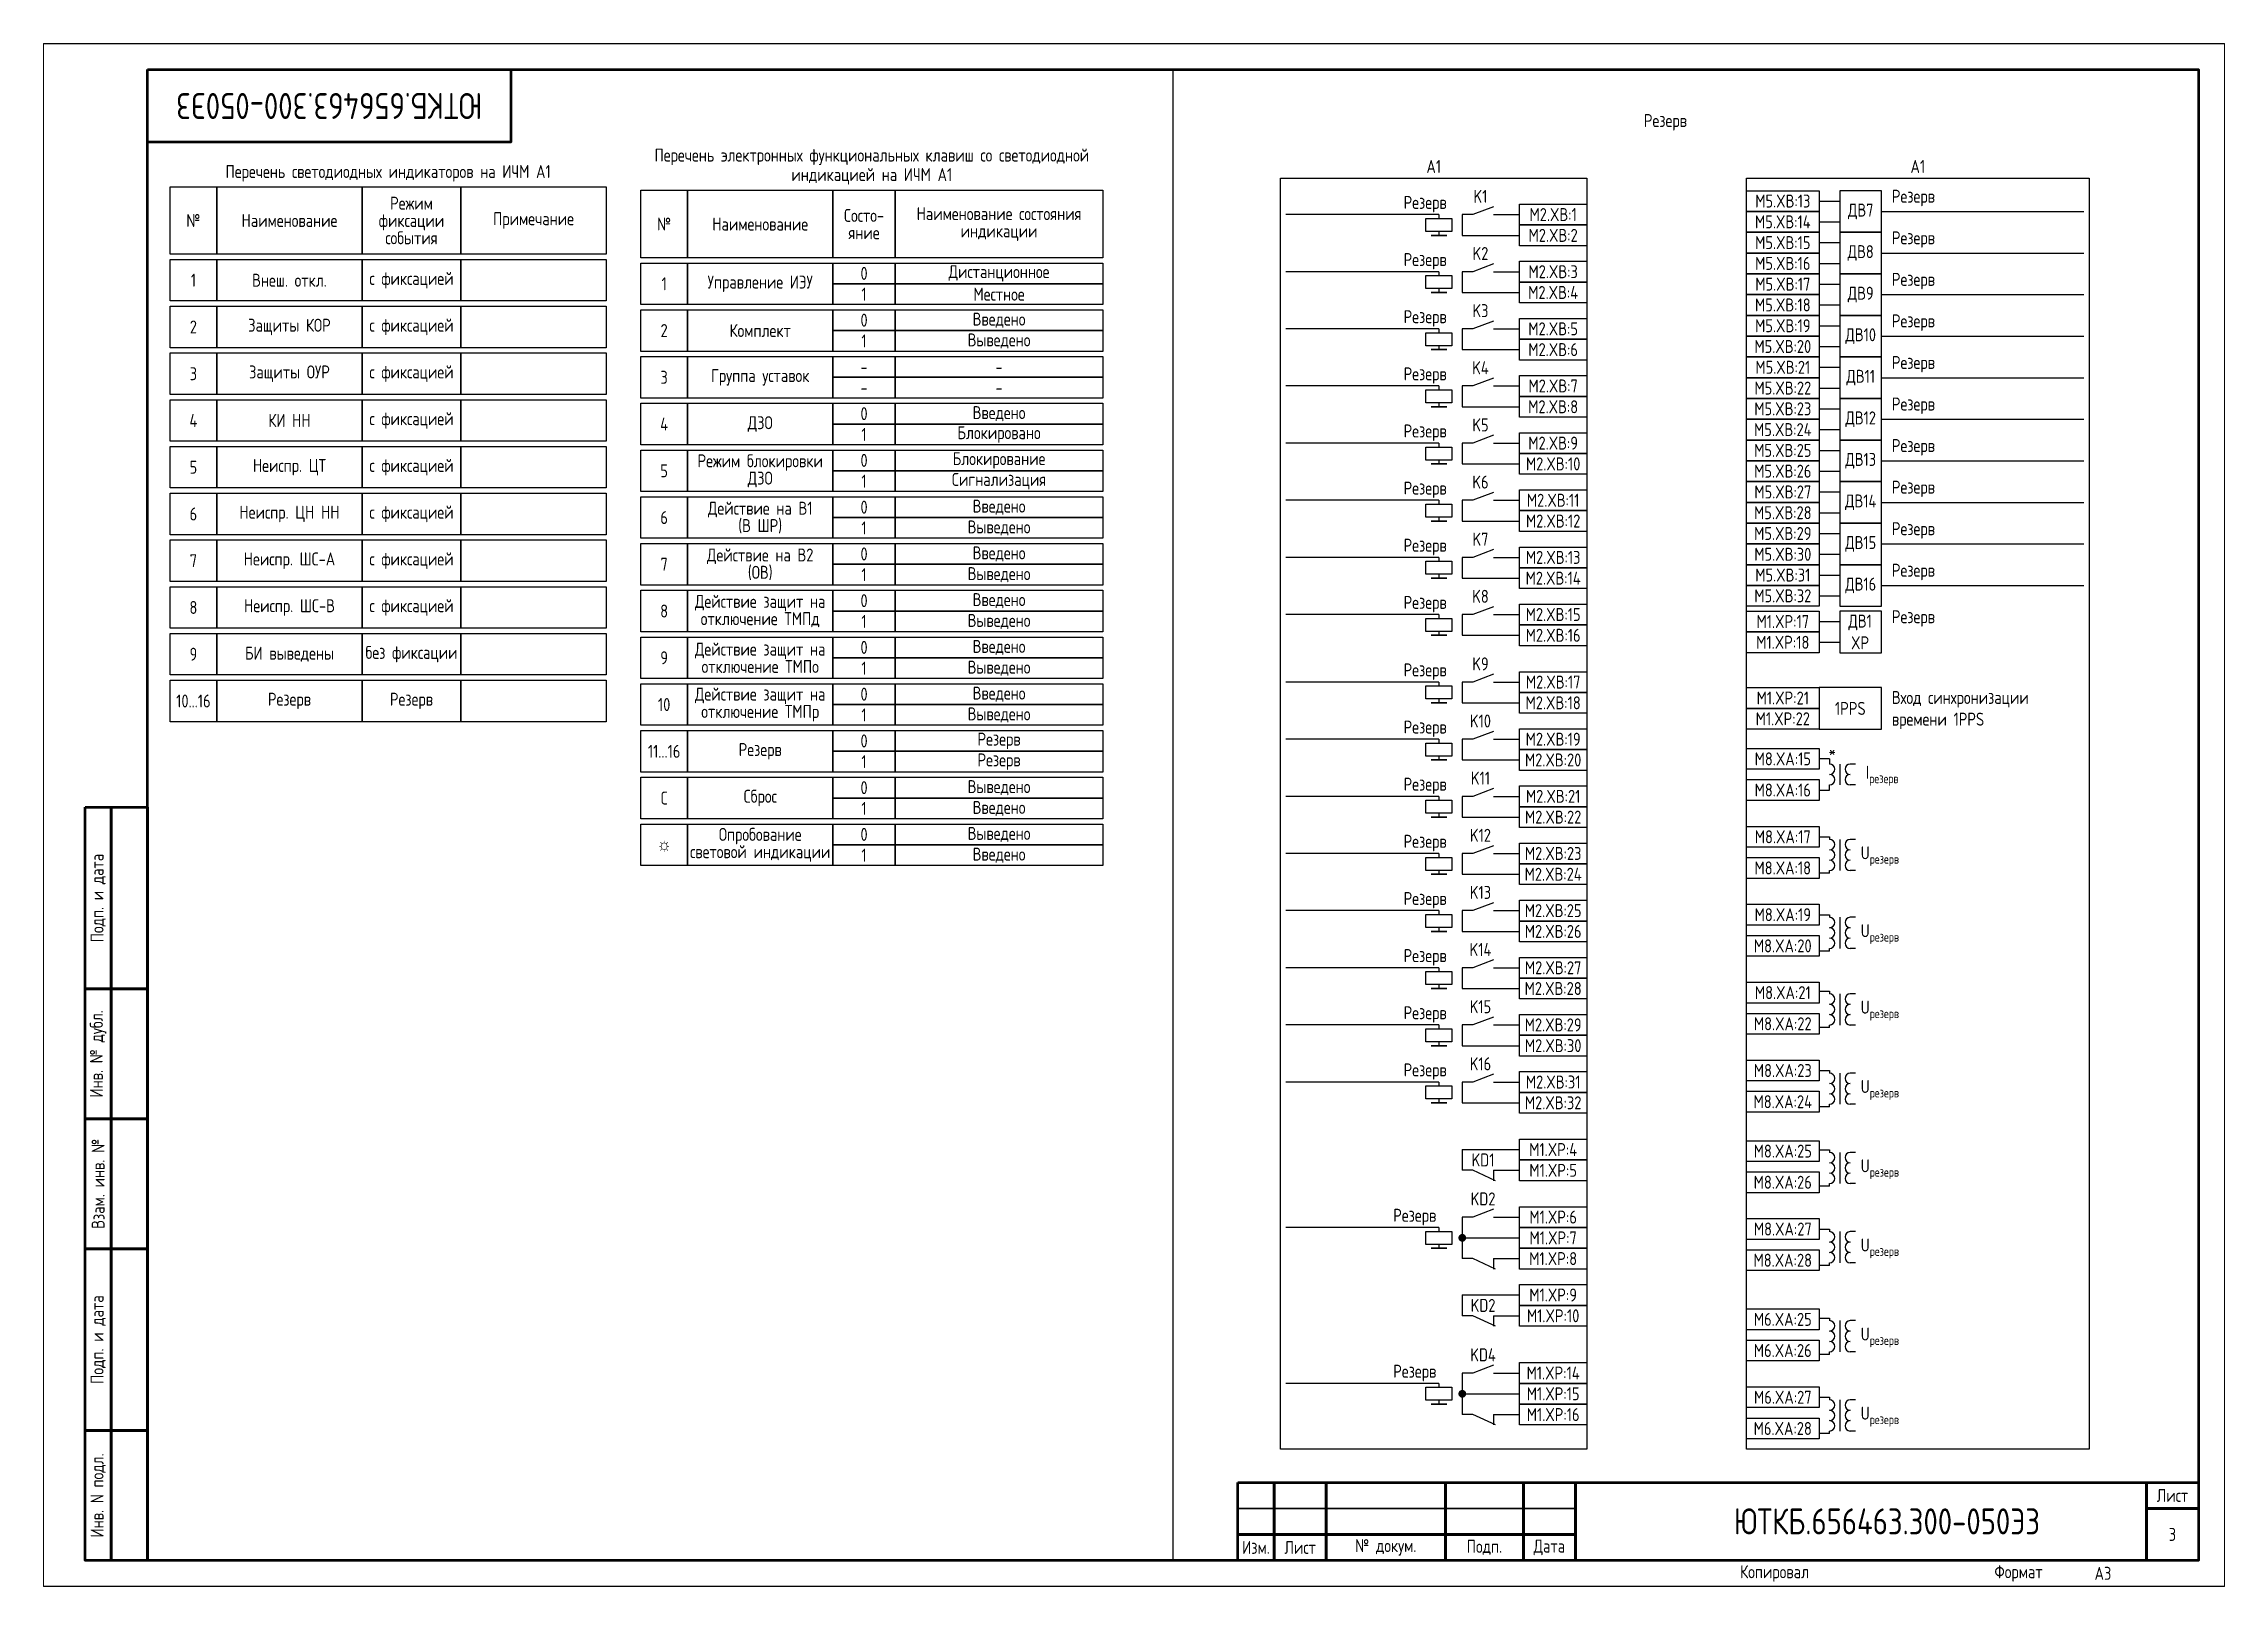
# Paper-space layout 'Лист3' of a CAD drawing. Header units: millimetres, sheet in inches. Extents: x 77.7 to 101.3, y 96.7 to 113.3.
# The model-space entities are those that its viewports show. They can reach past a viewport. Long polylines and large blocks are cut down to what shows.
import ezdxf

# ---------------------------------------------------------------- set-up
doc = ezdxf.new("R2010")
doc.units = ezdxf.units.MM
doc.styles.add('Gost_type_A', font='GOST_A.TTF')

psp = doc.layouts.new('Лист3')

msp = doc.modelspace()

# ---------------------------------------------------------------- texts
at = {"insert": (895, 285), "char_height": 5, "width": 70, "attachment_point": 5, "rotation": 180, "style": 'Gost_type_A'}
msp.add_mtext('ЮТКБ.656463.300-050Э3', dxfattribs=at)
at = {"lineweight": 25, "insert": (1152.35, 281.85), "char_height": 2.5, "width": 395, "attachment_point": 5, "line_spacing_factor": 0.9, "style": 'Gost_type_A'}
msp.add_mtext('Резерв', dxfattribs=at)
at = {"char_height": 2.5, "style": 'Gost_type_A'}
for s, insert, width, attachment_point, line_spacing_factor in [('Перечень светодиодных индикаторов на ИЧМ A1', (906.35, 270.45), 84, 8, 0.9), ('Перечень электронных функциональных клавиш со светодиодной индикацией на ИЧМ A1', (999.51, 269.86), 89, 8, 0.9), ('A1', (1107.73, 272.09), 59, 8, 0.9), ('A1', (1200.96, 272.09), 66, 8, 0.9), ('Режим\\Pфиксации события', (910.85, 262.95), 19, 5, 0.8), ('Состо- яние', (998.01, 262.26), 12, 5, 0.8), ('Наименование состояния индикации ', (1024.01, 262.26), 40, 5, 0.8), ('№ ', (868.85, 262.95), 9, 5, 0.8), ('Наименование ', (887.35, 262.95), 28, 5, 0.8), ('Примечание', (934.35, 262.95), 28, 5, 0.8), ('№ ', (959.51, 262.26), 9, 5, 0.8), ('Наименование ', (978.01, 262.26), 28, 5, 0.8), ('1', (868.85, 251.45), 9, 5, 0.8), ('Внеш. откл. ', (887.35, 251.45), 28, 5, 0.8), ('с фиксацией', (910.85, 251.45), 19, 5, 0.8), ('1', (959.51, 250.76), 9, 5, 0.8), ('Управление ИЭУ', (978.01, 250.76), 28, 5, 0.8), ('0', (998.01, 252.76), 12, 5, 0.8), ('Дистанционное', (1024.01, 252.76), 40, 5, 0.8), ('1', (998.01, 248.76), 12, 5, 0.8), ('Местное', (1024.01, 248.76), 40, 5, 0.8), ('2', (868.85, 242.45), 9, 5, 0.8), ('Защиты КОР', (887.35, 242.45), 28, 5, 0.8), ('с фиксацией', (910.85, 242.45), 19, 5, 0.8), ('0', (998.01, 243.76), 12, 5, 0.8), ('Введено', (1024.01, 243.76), 40, 5, 0.8), ('2', (959.51, 241.76), 9, 5, 0.8), ('Комплект', (978.01, 241.76), 28, 5, 0.8), ('1', (998.01, 239.76), 12, 5, 0.8), ('Выведено', (1024.01, 239.76), 40, 5, 0.8), ('3', (868.85, 233.45), 9, 5, 0.8), ('Защиты ОУР', (887.35, 233.45), 28, 5, 0.8), ('с фиксацией', (910.85, 233.45), 19, 5, 0.8), ('3', (959.51, 232.76), 9, 5, 0.8), ('0', (998.01, 225.76), 12, 5, 0.8), ('Введено', (1024.01, 225.76), 40, 5, 0.8), ('4', (868.85, 224.45), 9, 5, 0.8), ('КИ НН', (887.35, 224.45), 28, 5, 0.8), ('с фиксацией', (910.85, 224.45), 19, 5, 0.8), ('4', (959.51, 223.76), 9, 5, 0.8), ('ДЗО', (978.01, 223.76), 28, 5, 0.8), ('1', (998.01, 221.76), 12, 5, 0.8), ('Блокировано', (1024.01, 221.76), 40, 5, 0.8), ('5', (868.85, 215.45), 9, 5, 0.8), ('Неиспр. ЦТ', (887.35, 215.45), 26, 5, 0.8), ('с фиксацией', (910.85, 215.45), 19, 5, 0.8), ('5', (959.51, 214.76), 9, 5, 0.8), ('Режим блокировки ДЗО', (978.01, 214.76), 28, 5, 0.8), ('0', (998.01, 216.76), 12, 5, 0.8), ('Сигнализация', (1024.01, 212.76), 40, 5, 0.8), ('Блокирование ', (1024.01, 216.76), 40, 5, 0.8), ('1', (998.01, 212.76), 12, 5, 0.8), ('6', (868.85, 206.45), 9, 5, 0.8), ('Неиспр. ЦН НН', (887.35, 206.45), 26, 5, 0.8), ('с фиксацией', (910.85, 206.45), 19, 5, 0.8), ('6', (959.51, 205.76), 9, 5, 0.8), ('7', (868.85, 197.45), 9, 5, 0.8), ('Неиспр. ШС-А', (887.35, 197.45), 26, 5, 0.8), ('с фиксацией', (910.85, 197.45), 19, 5, 0.8), ('7', (959.51, 196.76), 9, 5, 0.8), ('{\\C0;Действие на В2 \\P(ОВ)}', (978.01, 196.76), 28, 5, 0.8), ('0', (998.01, 198.76), 12, 5, 0.8), ('Введено', (1024.01, 198.76), 40, 5, 0.8), ('1', (998.01, 194.76), 12, 5, 0.8), ('Выведено', (1024.01, 194.76), 40, 5, 0.8), ('8', (868.85, 188.45), 9, 5, 0.8), ('Неиспр. ШС-В', (887.35, 188.45), 26, 5, 0.8), ('с фиксацией', (910.85, 188.45), 19, 5, 0.8), ('8', (959.51, 187.76), 9, 5, 0.8), ('{\\C0;Действие защит на отключение ТМПд}', (978.01, 187.76), 28, 5, 0.8), ('0', (998.01, 189.76), 12, 5, 0.8), ('Введено', (1024.01, 189.76), 40, 5, 0.8), ('1', (998.01, 185.76), 12, 5, 0.8), ('Выведено', (1024.01, 185.76), 40, 5, 0.8), ('9', (868.85, 179.45), 9, 5, 0.8), ('БИ выведены', (887.35, 179.45), 28, 5, 0.8), ('без фиксации', (910.85, 179.45), 19, 5, 0.8), ('{\\C0;Действие защит на отключение ТМПо}', (978.01, 178.76), 28, 5, 0.8), ('0', (998.01, 180.76), 12, 5, 0.8), ('Введено', (1024.01, 180.76), 40, 5, 0.8), ('9', (959.51, 178.76), 9, 5, 0.8), ('1', (998.01, 176.76), 12, 5, 0.8), ('Выведено', (1024.01, 176.76), 40, 5, 0.8), ('{\\C0;Действие защит на отключение ТМПр}', (978.01, 169.76), 28, 5, 0.8), ('0', (998.01, 171.76), 12, 5, 0.8), ('Введено', (1024.01, 171.76), 40, 5, 0.8), ('10...16', (868.85, 170.45), 9, 5, 0.8), ('Резерв', (887.35, 170.45), 28, 5, 0.8), ('Резерв', (910.85, 170.45), 19, 5, 0.8), ('10', (959.51, 169.76), 9, 5, 0.8), ('1', (998.01, 167.76), 12, 5, 0.8), ('Выведено', (1024.01, 167.76), 40, 5, 0.8), ('0', (998.01, 162.76), 12, 5, 0.8), ('Резерв', (1024.01, 162.76), 40, 5, 0.8), ('11...16', (959.51, 160.76), 9, 5, 0.8), ('Резерв', (978.01, 160.76), 28, 5, 0.8), ('1', (998.01, 158.76), 12, 5, 0.8), ('Резерв', (1024.01, 158.76), 40, 5, 0.8), ('C', (959.51, 151.76), 9, 5, 0.8), ('Сброс', (978.01, 151.76), 28, 5, 0.8), ('0', (998.01, 153.76), 12, 5, 0.8), ('Выведено', (1024.01, 153.76), 40, 5, 0.8), ('Введено', (1024.01, 149.76), 40, 5, 0.8), ('1', (998.01, 149.76), 12, 5, 0.8), ('☼', (959.51, 142.76), 9, 5, 0.8), ('Опробование световой индикации', (978.01, 142.76), 28, 5, 0.8), ('0', (998.01, 144.76), 12, 5, 0.8), ('Выведено', (1024.01, 144.76), 40, 5, 0.8), ('1', (998.01, 140.76), 12, 5, 0.8), ('Введено', (1024.01, 140.76), 40, 5, 0.8), ('Резерв', (1108.23, 71.09), 37, 6, 0.8), ('Резерв', (1108.23, 41.07), 37, 6, 0.8)]:
    msp.add_mtext(s, dxfattribs=dict(at, insert=insert, width=width, attachment_point=attachment_point, line_spacing_factor=line_spacing_factor))
at = {"style": 'Gost_type_A'}
for s, insert, char_height, width, attachment_point in [('K1', (1116.73, 267.59), 2.5, 5, 5), ('Резерв', (1195.96, 265.69), 2.5, 27.8465, 7), ('Резерв', (1110.23, 266.09), 2.5, 31.0015, 6), ('M2.XВ:1', (1130.73, 264.09), 2.5, 13, 5), ('M5.XВ:13', (1174.96, 266.69), 2.5, 14, 5), ('ДВ7', (1189.96, 264.69), 2.5, 7.9998, 5), ('M2.XВ:2', (1130.73, 260.09), 2.5, 13, 5), ('M5.XВ:14', (1174.96, 262.69), 2.5, 14, 5), ('Резерв', (1195.96, 257.69), 2.5, 27.8465, 7), ('Резерв', (1110.23, 255.09), 2.5, 31.0015, 6), ('K2', (1116.73, 256.59), 2.5, 5, 5), ('M5.XВ:15', (1174.96, 258.69), 2.5, 14, 5), ('ДВ8', (1189.96, 256.69), 2.5, 7.9998, 5), ('M2.XВ:3', (1130.73, 253.09), 2.5, 13, 5), ('M5.XВ:16', (1174.96, 254.69), 2.5, 14, 5), ('Резерв', (1195.96, 249.69), 2.5, 27.8465, 7), ('M2.XВ:4', (1130.73, 249.09), 2.5, 13, 5), ('M5.XВ:18', (1174.96, 246.69), 2.5, 14, 5), ('M5.XВ:17', (1174.96, 250.69), 2.5, 14, 5), ('ДВ9', (1189.96, 248.69), 2.5, 7.9998, 5), ('Резерв', (1110.23, 244.09), 2.5, 31.0015, 6), ('K3', (1116.73, 245.59), 2.5, 5, 5), ('M5.XВ:19', (1174.96, 242.69), 2.5, 14, 5), ('Резерв', (1195.96, 241.69), 2.5, 27.8465, 7), ('M2.XВ:5', (1130.73, 242.09), 2.5, 13, 5), ('M5.XВ:20', (1174.96, 238.69), 2.5, 14, 5), ('ДВ10', (1189.96, 240.69), 2.5, 7.9998, 5), ('K4', (1116.73, 234.59), 2.5, 5, 5), ('M2.XВ:6', (1130.73, 238.09), 2.5, 13, 5), ('M5.XВ:21', (1174.96, 234.69), 2.5, 14, 5), ('Резерв', (1195.96, 233.69), 2.5, 27.8465, 7), ('Резерв', (1110.23, 233.09), 2.5, 31.0015, 6), ('M2.XВ:7', (1130.73, 231.09), 2.5, 13, 5), ('M5.XВ:22', (1174.96, 230.69), 2.5, 14, 5), ('ДВ11', (1189.96, 232.69), 2.5, 7.9998, 5), ('M2.XВ:8', (1130.73, 227.09), 2.5, 13, 5), ('M5.XВ:23', (1174.96, 226.69), 2.5, 14, 5), ('Резерв', (1195.96, 225.69), 2.5, 27.8465, 7), ('Резерв', (1110.23, 222.09), 2.5, 31.0015, 6), ('K5', (1116.73, 223.59), 2.5, 5, 5), ('M5.XВ:24', (1174.96, 222.69), 2.5, 14, 5), ('ДВ12', (1189.96, 224.69), 2.5, 7.9998, 5), ('M2.XВ:9', (1130.73, 220.09), 2.5, 13, 5), ('M5.XВ:25', (1174.96, 218.69), 2.5, 14, 5), ('Резерв', (1195.96, 217.69), 2.5, 27.8465, 7), ('M2.XВ:10', (1130.73, 216.09), 2.5, 13, 5), ('M5.XВ:26', (1174.96, 214.69), 2.5, 14, 5), ('ДВ13', (1189.96, 216.69), 2.5, 7.9998, 5), ('Резерв', (1110.23, 211.09), 2.5, 31.0015, 6), ('K6', (1116.73, 212.59), 2.5, 5, 5), ('M2.XВ:11', (1130.73, 209.09), 2.5, 13, 5), ('M5.XВ:27', (1174.96, 210.69), 2.5, 14, 5), ('ДВ14', (1189.96, 208.69), 2.5, 7.9998, 5), ('Резерв', (1195.96, 209.69), 2.5, 27.8465, 7), ('M2.XВ:12', (1130.73, 205.09), 2.5, 13, 5), ('M5.XВ:28', (1174.96, 206.69), 2.5, 14, 5), ('Резерв', (1110.23, 200.09), 2.5, 31.0015, 6), ('K7', (1116.73, 201.59), 2.5, 5, 5), ('M5.XВ:29', (1174.96, 202.69), 2.5, 14, 5), ('ДВ15', (1189.96, 200.69), 2.5, 7.9998, 5), ('Резерв', (1195.96, 201.69), 2.5, 27.8465, 7), ('M2.XВ:13', (1130.73, 198.09), 2.5, 13, 5), ('M5.XВ:30', (1174.96, 198.69), 2.5, 14, 5), ('M2.XВ:14', (1130.73, 194.09), 2.5, 13, 5), ('M5.XВ:31', (1174.96, 194.69), 2.5, 14, 5), ('ДВ16', (1189.96, 192.69), 2.5, 7.9998, 5), ('Резерв', (1195.96, 193.69), 2.5, 27.8465, 7), ('Резерв', (1110.23, 189.09), 2.5, 31.0015, 6), ('K8', (1116.73, 190.59), 2.5, 5, 5), ('M5.XВ:32', (1174.96, 190.69), 2.5, 14, 5), ('M2.XВ:15', (1130.73, 187.09), 2.5, 13, 5), ('M1.XP:17', (1174.96, 185.74), 2.5, 14, 5), ('ДВ1 XP', (1189.84, 183.74), 2.5, 7.7588, 5), ('Резерв', (1195.96, 184.74), 2.5, 37, 7), ('M2.XВ:16', (1130.73, 183.09), 2.5, 13, 5), ('M1.XP:18', (1174.96, 181.74), 2.5, 14, 5), ('Резерв', (1110.23, 176.09), 2.5, 31.0015, 6), ('K9', (1116.73, 177.59), 2.5, 5, 5), ('M2.XВ:17', (1130.73, 174.09), 2.5, 13, 5), ('M1.XP:21', (1174.96, 171.02), 2.5, 14, 5), ('Вход синхронизации\\Pвремени 1PPS', (1195.96, 165.02), 2.5, 35.9749, 7), ('M2.XВ:18', (1130.73, 170.09), 2.5, 13, 5), ('M1.XP:22', (1174.96, 167.02), 2.5, 14, 5), ('1PPS', (1187.96, 169.02), 2.5, 12, 5), ('Резерв', (1110.23, 165.09), 2.5, 31.0015, 6), ('K10', (1116.73, 166.59), 2.5, 5, 5), ('M2.XВ:19', (1130.73, 163.09), 2.5, 13, 5), ('M2.XВ:20', (1130.73, 159.09), 2.5, 13, 5), ('M8.XA:15', (1174.96, 159.3), 2.5, 14, 5), ('*', (1184.46, 160.8), 2.5, 3, 5), ('Резерв', (1110.23, 154.09), 2.5, 31.0015, 6), ('K11', (1116.73, 155.59), 2.5, 5, 5), ('\\A1;I{\\H0.7x;\\S^ резерв;}', (1190.96, 156.3), 2.5, 8, 4), ('M2.XВ:21', (1130.73, 152.09), 2.5, 13, 5), ('M8.XA:16', (1174.95, 153.3), 2.5, 14.018, 5), ('M2.XВ:22', (1130.73, 148.09), 2.5, 13, 5), ('Резерв', (1110.23, 143.09), 2.5, 31.0015, 6), ('K12', (1116.73, 144.59), 2.5, 5, 5), ('M8.XA:17', (1174.96, 144.3), 2.5, 14, 5), ('M2.XВ:23', (1130.73, 141.09), 2.5, 13, 5), ('M8.XA:18', (1174.95, 138.3), 2.5, 14.018, 5), ('\\A1;U{\\H0.7x;\\S^ резерв;}', (1189.96, 140.8), 2.5, 12, 4), ('K13', (1116.73, 133.59), 2.5, 5, 5), ('M2.XВ:24', (1130.73, 137.09), 2.5, 13, 5), ('Резерв', (1110.23, 132.09), 2.5, 31.0015, 6), ('M2.XВ:25', (1130.73, 130.09), 2.5, 13, 5), ('M8.XA:19', (1174.96, 129.3), 2.5, 14, 5), ('M2.XВ:26', (1130.73, 126.09), 2.5, 13, 5), ('\\A1;U{\\H0.7x;\\S^ резерв;}', (1189.96, 125.8), 2.5, 12, 4), ('Резерв', (1110.23, 121.09), 2.5, 31.0015, 6), ('K14', (1116.73, 122.59), 2.5, 5, 5), ('M8.XA:20', (1174.95, 123.3), 2.5, 14.018, 5), ('M2.XВ:27', (1130.73, 119.09), 2.5, 13, 5), ('M2.XВ:28', (1130.73, 115.09), 2.5, 13, 5), ('M8.XA:21', (1174.96, 114.3), 2.5, 14, 5), ('Резерв', (1110.23, 110.09), 2.5, 31.0015, 6), ('K15', (1116.73, 111.59), 2.5, 5, 5), ('M2.XВ:29', (1130.73, 108.09), 2.5, 13, 5), ('M8.XA:22', (1174.95, 108.3), 2.5, 14.018, 5), ('\\A1;U{\\H0.7x;\\S^ резерв;}', (1189.96, 111.06), 2.5, 12, 4), ('M2.XВ:30', (1130.73, 104.09), 2.5, 13, 5), ('K16', (1116.73, 100.59), 2.5, 5, 5), ('Резерв', (1110.23, 99.09), 2.5, 31.0015, 6), ('M2.XВ:31', (1130.73, 97.09), 2.5, 13, 5), ('M8.XA:23', (1174.96, 99.3), 2.5, 14, 5), ('\\A1;U{\\H0.7x;\\S^ резерв;}', (1189.96, 95.8), 2.5, 12, 4), ('M2.XВ:32', (1130.73, 93.09), 2.5, 13, 5), ('M8.XA:24', (1174.95, 93.3), 2.5, 14.018, 5), ('M1.XP:4', (1130.73, 84.09), 2.5, 13, 5), ('M8.XA:25', (1174.96, 83.79), 2.5, 14, 5), ('KD1', (1117.23, 82.09), 2.5, 8, 5), ('M1.XP:5', (1130.73, 80.09), 2.5, 13, 5), ('\\A1;U{\\H0.7x;\\S^ резерв;}', (1189.96, 80.54), 2.5, 12, 4), ('KD2', (1117.23, 74.59), 2.5, 8, 5), ('M8.XA:26', (1174.95, 77.79), 2.5, 14.018, 5), ('M1.XP:6', (1130.73, 71.09), 2.5, 13, 5), ('M1.XP:7', (1130.73, 67.09), 2.5, 13, 5), ('M8.XA:27', (1174.96, 68.79), 2.5, 14, 5), ('M1.XP:8', (1130.73, 63.09), 2.5, 13, 5), ('M8.XA:28', (1174.95, 62.78), 2.5, 14.018, 5), ('\\A1;U{\\H0.7x;\\S^ резерв;}', (1189.96, 65.29), 2.5, 12, 4), ('KD2', (1117.23, 54.09), 2.5, 8, 5), ('M1.XP:9', (1130.73, 56.09), 2.5, 13, 5), ('M1.XP:10', (1130.73, 52.09), 2.5, 13, 5), ('M6.XA:25', (1174.96, 51.4), 2.5, 14, 5), ('M6.XA:26', (1174.95, 45.4), 2.5, 14.018, 5), ('\\A1;U{\\H0.7x;\\S^ резерв;}', (1189.96, 48.15), 2.5, 12, 4), ('KD4', (1117.23, 44.57), 2.5, 8, 5), ('M1.XP:14', (1130.73, 41.07), 2.5, 13, 5), ('M1.XP:15', (1130.73, 37.07), 2.5, 13, 5), ('M1.XP:16', (1130.73, 33.07), 2.5, 13, 5), ('M6.XA:27', (1174.96, 36.4), 2.5, 14, 5), ('\\A1;U{\\H0.7x;\\S^ резерв;}', (1189.96, 32.9), 2.5, 12, 4), ('M6.XA:28', (1174.95, 30.39), 2.5, 14.018, 5), ('ЮТКБ.656463.300-050Э3', (1195, 12.5), 5, 120, 5), ('3', (1250, 10), 2.5, 10, 5), ('A3', (1235, 2.5), 2.5, 20, 4)]:
    msp.add_mtext(s, dxfattribs=dict(at, insert=insert, char_height=char_height, width=width, attachment_point=attachment_point))
at = {"color": 30, "true_color": 0xf26722, "char_height": 2.5, "attachment_point": 5, "line_spacing_factor": 0.8, "style": 'Gost_type_A'}
for s, insert, width in [('Группа уставок', (978.01, 232.76), 28), ('-', (998.01, 234.76), 12), ('-', (1024.01, 234.76), 40), ('-', (998.01, 230.76), 12), ('-', (1024.01, 230.76), 40)]:
    msp.add_mtext(s, dxfattribs=dict(at, insert=insert, width=width))
at = {"color": 0, "char_height": 2.5, "attachment_point": 5, "line_spacing_factor": 0.8, "style": 'Gost_type_A'}
for s, insert, width in [('Действие на В1 \\P(В ШР)', (978.01, 205.76), 28), ('0', (998.01, 207.76), 12), ('Введено', (1024.01, 207.76), 40), ('1', (998.01, 203.76), 12), ('Выведено', (1024.01, 203.76), 40)]:
    msp.add_mtext(s, dxfattribs=dict(at, insert=insert, width=width))

# ---------------------------------------------------------------- blocks, each defined once
blk = doc.blocks.new('Формат_А3')
blk.add_lwpolyline([(-420, 297), (0, 297), (0, 0), (-420, 0)], close=True)
at = {"lineweight": 50}
blk.add_lwpolyline([(-400, 292), (-5, 292), (-5, 5), (-400, 5)], close=True, dxfattribs=at)
blk = doc.blocks.new('Штамп угловой верхний')
at = {"lineweight": 50}
blk.add_lwpolyline([(0, 0), (70, 0), (70, -14), (0, -14)], close=True, dxfattribs=at)
blk = doc.blocks.new('Штамп левый нижний')
at = {"lineweight": 50}
for points in [[(-12, 145), (-7, 145), (-7, 110), (-12, 110)], [(-7, 145), (0, 145), (0, 110), (-7, 110)], [(-12, 110), (-7, 110), (-7, 85), (-12, 85)], [(-7, 110), (0, 110), (0, 85), (-7, 85)], [(-12, 85), (-7, 85), (-7, 60), (-12, 60)], [(-7, 85), (0, 85), (0, 60), (-7, 60)], [(-12, 60), (-7, 60), (-7, 25), (-12, 25)], [(-7, 60), (0, 60), (0, 25), (-7, 25)], [(-12, 25), (-7, 25), (-7, 0), (-12, 0)], [(-7, 25), (0, 25), (0, 0), (-7, 0)]]:
    blk.add_lwpolyline(points, close=True, dxfattribs=at)
at = {"char_height": 2.5, "attachment_point": 5, "rotation": 90, "style": 'Gost_type_A'}
for s, insert, width in [('Подп. и дата', (-9.5, 127.5), 35), ('Инв. № дубл.', (-9.5, 97.5), 25), ('Взам. инв. №', (-9.5, 72.5), 25), ('Подп. и дата', (-9.5, 42.5), 35), ('Инв. N подл.', (-9.5, 12.5), 25)]:
    blk.add_mtext(s, dxfattribs=dict(at, insert=insert, width=width))
blk = doc.blocks.new('Штамп малый нижний')
at = {"lineweight": 50}
for points in [[(-185, 15), (-178, 15), (-178, 5), (-185, 5)], [(-178, 15), (-168, 15), (-168, 5), (-178, 5)], [(-168, 15), (-145, 15), (-145, 5), (-168, 5)], [(-145, 15), (-130, 15), (-130, 5), (-145, 5)], [(-130, 15), (-120, 15), (-120, 5), (-130, 5)], [(-120, 15), (-10, 15), (-10, 0), (-120, 0)], [(-10, 15), (0, 15), (0, 10), (-10, 10)], [(-10, 10), (0, 10), (0, 0), (-10, 0)], [(-185, 5), (-178, 5), (-178, 0), (-185, 0)], [(-178, 5), (-168, 5), (-168, 0), (-178, 0)], [(-168, 5), (-145, 5), (-145, 0), (-168, 0)], [(-145, 5), (-130, 5), (-130, 0), (-145, 0)], [(-130, 5), (-120, 5), (-120, 0), (-130, 0)]]:
    blk.add_lwpolyline(points, close=True, dxfattribs=at)
for points in [[(-185, 15), (-178, 15), (-178, 10), (-185, 10)], [(-178, 15), (-168, 15), (-168, 10), (-178, 10)], [(-168, 15), (-145, 15), (-145, 10), (-168, 10)], [(-145, 15), (-130, 15), (-130, 10), (-145, 10)], [(-130, 15), (-120, 15), (-120, 10), (-130, 10)], [(-185, 10), (-178, 10), (-178, 5), (-185, 5)], [(-178, 10), (-168, 10), (-168, 5), (-178, 5)], [(-168, 10), (-145, 10), (-145, 5), (-168, 5)], [(-145, 10), (-130, 10), (-130, 5), (-145, 5)], [(-130, 10), (-120, 10), (-120, 5), (-130, 5)]]:
    blk.add_lwpolyline(points, close=True)
at = {"char_height": 2.5, "style": 'Gost_type_A'}
for s, insert, width, attachment_point in [('Лист', (-5, 12.5), 10, 5), ('Изм.', (-181.5, 2.5), 7, 5), ('Лист', (-173, 2.5), 10, 5), ('№ докум.', (-156.5, 2.5), 23, 5), ('Подп.', (-137.5, 2.5), 15, 5), ('Дата', (-125, 2.5), 10, 5), ('Копировал', (-75, -2.53), 13.1202, 6), ('Формат', (-30, -2.53), 13.1202, 6)]:
    blk.add_mtext(s, dxfattribs=dict(at, insert=insert, width=width, attachment_point=attachment_point))
blk = doc.blocks.new('POINT')
at = {"const_width": 0.75}
blk.add_lwpolyline([(-0.375, 0, 1), (0.375, 0, 1)], format="xyb", close=True, dxfattribs=at)

# ---------------------------------------------------------------- linework, layer by layer
for p, q in [((1057.5, 292), (1057.5, 5)), ((1181.96, 266.69), (1185.96, 266.69)), ((1193.96, 264.69), (1232.96, 264.69)), ((1108.73, 264.09), (1079.23, 264.09)), ((1108.73, 264.09), (1108.73, 263.34)), ((1108.73, 260.84), (1108.73, 260.09)), ((1181.96, 262.69), (1185.96, 262.69)), ((1181.96, 258.69), (1185.96, 258.69)), ((1193.96, 256.69), (1232.96, 256.69)), ((1108.73, 253.09), (1079.23, 253.09)), ((1108.73, 253.09), (1108.73, 252.34)), ((1181.96, 254.69), (1185.96, 254.69)), ((1108.73, 249.84), (1108.73, 249.09)), ((1181.96, 250.69), (1185.96, 250.69)), ((1193.96, 248.69), (1232.96, 248.69)), ((1181.96, 246.69), (1185.96, 246.69)), ((1108.73, 242.09), (1079.23, 242.09)), ((1108.73, 242.09), (1108.73, 241.34)), ((1181.96, 242.69), (1185.96, 242.69)), ((1193.96, 240.69), (1232.96, 240.69)), ((1108.73, 238.84), (1108.73, 238.09)), ((1181.96, 238.69), (1185.96, 238.69)), ((1108.73, 231.09), (1079.23, 231.09)), ((1108.73, 231.09), (1108.73, 230.34)), ((1181.96, 234.69), (1185.96, 234.69)), ((1193.96, 232.69), (1232.96, 232.69)), ((1108.73, 227.84), (1108.73, 227.09)), ((1181.96, 230.69), (1185.96, 230.69)), ((1181.96, 226.69), (1185.96, 226.69)), ((1181.96, 222.69), (1185.96, 222.69)), ((1193.96, 224.69), (1232.96, 224.69)), ((1108.73, 220.09), (1079.23, 220.09)), ((1108.73, 220.09), (1108.73, 219.34)), ((1181.96, 218.69), (1185.96, 218.69)), ((1108.73, 216.84), (1108.73, 216.09)), ((1181.96, 214.69), (1185.96, 214.69)), ((1193.96, 216.69), (1232.96, 216.69)), ((1181.96, 210.69), (1185.96, 210.69)), ((1108.73, 209.09), (1079.23, 209.09)), ((1108.73, 209.09), (1108.73, 208.34)), ((1108.73, 205.84), (1108.73, 205.09)), ((1181.96, 206.69), (1185.96, 206.69)), ((1193.96, 208.69), (1232.96, 208.69)), ((1181.96, 202.69), (1185.96, 202.69)), ((1108.73, 198.09), (1079.23, 198.09)), ((1108.73, 198.09), (1108.73, 197.34)), ((1181.96, 198.69), (1185.96, 198.69)), ((1193.96, 200.69), (1232.96, 200.69)), ((1108.73, 194.84), (1108.73, 194.09)), ((1181.96, 194.69), (1185.96, 194.69)), ((1181.96, 190.69), (1185.96, 190.69)), ((1193.96, 192.69), (1232.96, 192.69)), ((1108.73, 187.09), (1079.23, 187.09)), ((1108.73, 187.09), (1108.73, 186.34)), ((1181.96, 185.74), (1185.96, 185.74)), ((1108.73, 183.84), (1108.73, 183.09)), ((1181.96, 181.74), (1185.96, 181.74)), ((1108.73, 174.09), (1079.23, 174.09)), ((1108.73, 174.09), (1108.73, 173.34)), ((1108.73, 170.84), (1108.73, 170.09)), ((1108.73, 163.09), (1079.23, 163.09)), ((1108.73, 163.09), (1108.73, 162.34)), ((1108.73, 159.84), (1108.73, 159.09)), ((1183.96, 159.3), (1181.96, 159.3)), ((1108.73, 152.09), (1079.23, 152.09)), ((1108.73, 152.09), (1108.73, 151.34)), ((1181.96, 153.3), (1183.96, 153.3)), ((1108.73, 148.84), (1108.73, 148.09)), ((1108.73, 141.09), (1079.23, 141.09)), ((1108.73, 141.09), (1108.73, 140.34)), ((1108.73, 137.84), (1108.73, 137.09)), ((1108.73, 130.09), (1079.23, 130.09)), ((1108.73, 130.09), (1108.73, 129.34)), ((1108.73, 126.84), (1108.73, 126.09)), ((1108.73, 119.09), (1079.23, 119.09)), ((1108.73, 119.09), (1108.73, 118.34)), ((1108.73, 115.84), (1108.73, 115.09)), ((1108.73, 108.09), (1079.23, 108.09)), ((1108.73, 108.09), (1108.73, 107.34)), ((1108.73, 104.84), (1108.73, 104.09)), ((1108.73, 97.09), (1079.23, 97.09)), ((1108.73, 97.09), (1108.73, 96.34)), ((1108.73, 93.84), (1108.73, 93.09)), ((1113.23, 84.09), (1113.23, 80.09)), ((1119.23, 80.09), (1119.23, 78.09)), ((1108.73, 69.09), (1079.23, 69.09)), ((1108.73, 69.09), (1108.73, 68.34)), ((1108.73, 65.84), (1108.73, 65.09)), ((1119.23, 63.09), (1119.23, 61.09)), ((1113.23, 56.09), (1113.23, 52.09)), ((1119.23, 52.09), (1119.23, 50.09)), ((1108.73, 39.07), (1079.23, 39.07)), ((1108.73, 39.07), (1108.73, 38.32)), ((1108.73, 35.82), (1108.73, 35.07)), ((1119.23, 33.07), (1119.23, 31.07))]:
    msp.add_line(p, q)
at = {"ltscale": 4.32}
for p, q in [((1119.23, 265.59), (1115.23, 264.09)), ((1119.23, 254.59), (1115.23, 253.09)), ((1119.23, 243.59), (1115.23, 242.09)), ((1119.23, 232.59), (1115.23, 231.09)), ((1119.23, 221.59), (1115.23, 220.09)), ((1119.23, 210.59), (1115.23, 209.09)), ((1119.23, 199.59), (1115.23, 198.09)), ((1119.23, 188.59), (1115.23, 187.09)), ((1119.23, 175.59), (1115.23, 174.09)), ((1119.23, 164.59), (1115.23, 163.09)), ((1119.23, 153.59), (1115.23, 152.09)), ((1119.23, 142.59), (1115.23, 141.09)), ((1119.23, 131.59), (1115.23, 130.09)), ((1119.23, 120.59), (1115.23, 119.09)), ((1119.23, 109.59), (1115.23, 108.09)), ((1119.23, 98.59), (1115.23, 97.09)), ((1119.62, 78.09), (1115.23, 80.09)), ((1119.23, 72.59), (1115.23, 71.09)), ((1119.62, 61.09), (1115.23, 63.09)), ((1119.62, 50.09), (1115.23, 52.09)), ((1119.23, 42.57), (1115.23, 41.07)), ((1119.62, 31.07), (1115.23, 33.07))]:
    msp.add_line(p, q, dxfattribs=at)
at = {"ltscale": 1.08}
for p, q in [((1115.23, 264.09), (1113.23, 264.09)), ((1113.23, 264.09), (1113.23, 260.09)), ((1119.23, 264.09), (1124.23, 264.09)), ((1113.23, 260.09), (1124.23, 260.09)), ((1115.23, 253.09), (1113.23, 253.09)), ((1113.23, 253.09), (1113.23, 249.09)), ((1119.23, 253.09), (1124.23, 253.09)), ((1113.23, 249.09), (1124.23, 249.09)), ((1115.23, 242.09), (1113.23, 242.09)), ((1113.23, 242.09), (1113.23, 238.09)), ((1119.23, 242.09), (1124.23, 242.09)), ((1113.23, 238.09), (1124.23, 238.09)), ((1115.23, 231.09), (1113.23, 231.09)), ((1113.23, 231.09), (1113.23, 227.09)), ((1119.23, 231.09), (1124.23, 231.09)), ((1113.23, 227.09), (1124.23, 227.09)), ((1115.23, 220.09), (1113.23, 220.09)), ((1113.23, 220.09), (1113.23, 216.09)), ((1119.23, 220.09), (1124.23, 220.09)), ((1113.23, 216.09), (1124.23, 216.09)), ((1115.23, 209.09), (1113.23, 209.09)), ((1113.23, 209.09), (1113.23, 205.09)), ((1119.23, 209.09), (1124.23, 209.09)), ((1113.23, 205.09), (1124.23, 205.09)), ((1115.23, 198.09), (1113.23, 198.09)), ((1113.23, 198.09), (1113.23, 194.09)), ((1119.23, 198.09), (1124.23, 198.09)), ((1113.23, 194.09), (1124.23, 194.09)), ((1115.23, 187.09), (1113.23, 187.09)), ((1113.23, 187.09), (1113.23, 183.09)), ((1119.23, 187.09), (1124.23, 187.09)), ((1113.23, 183.09), (1124.23, 183.09)), ((1115.23, 174.09), (1113.23, 174.09)), ((1113.23, 174.09), (1113.23, 170.09)), ((1119.23, 174.09), (1124.23, 174.09)), ((1113.23, 170.09), (1124.23, 170.09)), ((1115.23, 163.09), (1113.23, 163.09)), ((1113.23, 163.09), (1113.23, 159.09)), ((1119.23, 163.09), (1124.23, 163.09)), ((1113.23, 159.09), (1124.23, 159.09)), ((1115.23, 152.09), (1113.23, 152.09)), ((1113.23, 152.09), (1113.23, 148.09)), ((1119.23, 152.09), (1124.23, 152.09)), ((1113.23, 148.09), (1124.23, 148.09)), ((1115.23, 141.09), (1113.23, 141.09)), ((1113.23, 141.09), (1113.23, 137.09)), ((1119.23, 141.09), (1124.23, 141.09)), ((1113.23, 137.09), (1124.23, 137.09)), ((1115.23, 130.09), (1113.23, 130.09)), ((1113.23, 130.09), (1113.23, 126.09)), ((1113.23, 126.09), (1124.23, 126.09)), ((1119.23, 130.09), (1124.23, 130.09)), ((1115.23, 119.09), (1113.23, 119.09)), ((1113.23, 119.09), (1113.23, 115.09)), ((1119.23, 119.09), (1124.23, 119.09)), ((1113.23, 115.09), (1124.23, 115.09)), ((1115.23, 108.09), (1113.23, 108.09)), ((1113.23, 108.09), (1113.23, 104.09)), ((1119.23, 108.09), (1124.23, 108.09)), ((1113.23, 104.09), (1124.23, 104.09)), ((1115.23, 97.09), (1113.23, 97.09)), ((1113.23, 97.09), (1113.23, 93.09)), ((1119.23, 97.09), (1124.23, 97.09)), ((1113.23, 93.09), (1124.23, 93.09)), ((1113.23, 84.09), (1124.23, 84.09)), ((1115.23, 80.09), (1113.23, 80.09)), ((1119.23, 80.09), (1124.23, 80.09)), ((1115.23, 71.09), (1113.23, 71.09)), ((1113.23, 71.09), (1113.23, 63.09)), ((1119.23, 71.09), (1124.23, 71.09)), ((1113.23, 67.09), (1124.23, 67.09)), ((1115.23, 63.09), (1113.23, 63.09)), ((1119.23, 63.09), (1124.23, 63.09)), ((1113.23, 56.09), (1124.23, 56.09)), ((1115.23, 52.09), (1113.23, 52.09)), ((1119.23, 52.09), (1124.23, 52.09)), ((1115.23, 41.07), (1113.23, 41.07)), ((1113.23, 41.07), (1113.23, 33.07)), ((1119.23, 41.07), (1124.23, 41.07)), ((1113.23, 37.07), (1124.23, 37.07)), ((1115.23, 33.07), (1113.23, 33.07)), ((1119.23, 33.07), (1124.23, 33.07))]:
    msp.add_line(p, q, dxfattribs=at)
at = {"ltscale": 4}
for p, q in [((1183.96, 159.3), (1183.96, 158.3)), ((1183.96, 158.8), (1183.96, 158.3)), ((1185.96, 158.3), (1185.96, 154.3)), ((1185.96, 158.3), (1185.96, 154.3)), ((1188.96, 158.3), (1187.96, 158.3)), ((1188.96, 158.3), (1187.96, 158.3)), ((1183.96, 153.3), (1183.96, 154.3)), ((1188.96, 154.3), (1187.96, 154.3)), ((1188.96, 154.3), (1187.96, 154.3)), ((1181.96, 144.3), (1183.96, 144.3)), ((1183.96, 144.3), (1183.96, 143.8)), ((1183.96, 144.3), (1183.96, 143.8)), ((1185.96, 143.8), (1185.96, 139.8)), ((1188.96, 143.8), (1187.96, 143.8)), ((1185.96, 141.8), (1185.96, 137.8)), ((1183.96, 137.3), (1181.96, 137.3)), ((1183.96, 137.3), (1183.96, 137.8)), ((1188.96, 137.8), (1187.96, 137.8)), ((1181.96, 129.3), (1183.96, 129.3)), ((1183.96, 129.3), (1183.96, 128.8)), ((1183.96, 129.3), (1183.96, 128.8)), ((1185.96, 128.8), (1185.96, 124.8)), ((1185.96, 126.8), (1185.96, 122.8)), ((1188.96, 128.8), (1187.96, 128.8)), ((1183.96, 122.3), (1181.96, 122.3)), ((1183.96, 122.3), (1183.96, 122.8)), ((1188.96, 122.8), (1187.96, 122.8)), ((1181.96, 114.56), (1183.96, 114.56)), ((1183.96, 114.56), (1183.96, 114.06)), ((1183.96, 114.56), (1183.96, 114.06)), ((1185.96, 114.06), (1185.96, 110.06)), ((1188.96, 114.06), (1187.96, 114.06)), ((1185.96, 112.06), (1185.96, 108.06)), ((1183.96, 107.56), (1181.96, 107.56)), ((1183.96, 107.56), (1183.96, 108.06)), ((1188.96, 108.06), (1187.96, 108.06)), ((1181.96, 99.3), (1183.96, 99.3)), ((1183.96, 99.3), (1183.96, 98.8)), ((1183.96, 99.3), (1183.96, 98.8)), ((1185.96, 98.8), (1185.96, 94.8)), ((1185.96, 96.8), (1185.96, 92.8)), ((1188.96, 98.8), (1187.96, 98.8)), ((1183.96, 92.3), (1183.96, 92.8)), ((1188.96, 92.8), (1187.96, 92.8)), ((1183.96, 92.3), (1181.96, 92.3)), ((1181.96, 84.04), (1183.96, 84.04)), ((1183.96, 84.04), (1183.96, 83.54)), ((1183.96, 84.04), (1183.96, 83.54)), ((1185.96, 83.54), (1185.96, 79.54)), ((1185.96, 81.54), (1185.96, 77.54)), ((1188.96, 83.54), (1187.96, 83.54)), ((1183.96, 77.04), (1181.96, 77.04)), ((1183.96, 77.04), (1183.96, 77.54)), ((1188.96, 77.54), (1187.96, 77.54)), ((1181.96, 68.79), (1183.96, 68.79)), ((1183.96, 68.79), (1183.96, 68.29)), ((1183.96, 68.79), (1183.96, 68.29)), ((1185.96, 68.29), (1185.96, 64.29)), ((1188.96, 68.29), (1187.96, 68.29)), ((1185.96, 66.29), (1185.96, 62.29)), ((1183.96, 61.79), (1181.96, 61.79)), ((1183.96, 61.79), (1183.96, 62.29)), ((1188.96, 62.29), (1187.96, 62.29)), ((1181.96, 51.65), (1183.96, 51.65)), ((1183.96, 51.65), (1183.96, 51.15)), ((1183.96, 51.65), (1183.96, 51.15)), ((1185.96, 51.15), (1185.96, 47.15)), ((1188.96, 51.15), (1187.96, 51.15)), ((1185.96, 49.15), (1185.96, 45.15)), ((1183.96, 44.65), (1181.96, 44.65)), ((1183.96, 44.65), (1183.96, 45.15)), ((1188.96, 45.15), (1187.96, 45.15)), ((1181.96, 36.4), (1183.96, 36.4)), ((1183.96, 36.4), (1183.96, 35.9)), ((1183.96, 36.4), (1183.96, 35.9)), ((1185.96, 35.9), (1185.96, 31.9)), ((1185.96, 33.9), (1185.96, 29.9)), ((1188.96, 35.9), (1187.96, 35.9)), ((1183.96, 29.4), (1183.96, 29.9)), ((1188.96, 29.9), (1187.96, 29.9)), ((1183.96, 29.4), (1181.96, 29.4))]:
    msp.add_line(p, q, dxfattribs=at)
for points in [[(1557, 420), (1557, 0), (1260, 0), (1260, 420)], [(864.35, 269.45), (873.35, 269.45), (873.35, 256.45), (864.35, 256.45)], [(873.35, 269.45), (901.35, 269.45), (901.35, 256.45), (873.35, 256.45)], [(901.35, 269.45), (920.35, 269.45), (920.35, 256.45), (901.35, 256.45)], [(920.35, 269.45), (948.35, 269.45), (948.35, 256.45), (920.35, 256.45)], [(1078.23, 271.09), (1137.23, 271.09), (1137.23, 26.4), (1078.23, 26.4)], [(1167.96, 271.09), (1233.96, 271.09), (1233.96, 26.4), (1167.96, 26.4)], [(955.01, 268.76), (964.01, 268.76), (964.01, 255.76), (955.01, 255.76)], [(964.01, 268.76), (992.01, 268.76), (992.01, 255.76), (964.01, 255.76)], [(992.01, 268.76), (1004.01, 268.76), (1004.01, 255.76), (992.01, 255.76)], [(1004.01, 268.76), (1044.01, 268.76), (1044.01, 255.76), (1004.01, 255.76)], [(1124.23, 266.09), (1137.23, 266.09), (1137.23, 262.09), (1124.23, 262.09)], [(1167.96, 268.69), (1181.96, 268.69), (1181.96, 264.69), (1167.96, 264.69)], [(1167.96, 264.69), (1181.96, 264.69), (1181.96, 260.69), (1167.96, 260.69)], [(1111.23, 263.34), (1111.23, 260.84), (1106.23, 260.84), (1106.23, 263.34)], [(1124.23, 262.09), (1137.23, 262.09), (1137.23, 258.09), (1124.23, 258.09)], [(1167.96, 260.69), (1181.96, 260.69), (1181.96, 256.69), (1167.96, 256.69)], [(1110.23, 260.09), (1107.23, 260.09)], [(1167.96, 256.69), (1181.96, 256.69), (1181.96, 252.69), (1167.96, 252.69)], [(864.35, 255.45), (873.35, 255.45), (873.35, 247.45), (864.35, 247.45)], [(873.35, 255.45), (901.35, 255.45), (901.35, 247.45), (873.35, 247.45)], [(901.35, 255.45), (920.35, 255.45), (920.35, 247.45), (901.35, 247.45)], [(920.35, 255.45), (948.35, 255.45), (948.35, 247.45), (920.35, 247.45)], [(955.01, 254.76), (964.01, 254.76), (964.01, 246.76), (955.01, 246.76)], [(964.01, 254.76), (992.01, 254.76), (992.01, 246.76), (964.01, 246.76)], [(992.01, 254.76), (1004.01, 254.76), (1004.01, 250.76), (992.01, 250.76)], [(1004.01, 254.76), (1044.01, 254.76), (1044.01, 250.76), (1004.01, 250.76)], [(1111.23, 252.34), (1111.23, 249.84), (1106.23, 249.84), (1106.23, 252.34)], [(1124.23, 255.09), (1137.23, 255.09), (1137.23, 251.09), (1124.23, 251.09)], [(1167.96, 252.69), (1181.96, 252.69), (1181.96, 248.69), (1167.96, 248.69)], [(992.01, 250.76), (1004.01, 250.76), (1004.01, 246.76), (992.01, 246.76)], [(1004.01, 250.76), (1044.01, 250.76), (1044.01, 246.76), (1004.01, 246.76)], [(1110.23, 249.09), (1107.23, 249.09)], [(1124.23, 251.09), (1137.23, 251.09), (1137.23, 247.09), (1124.23, 247.09)], [(1167.96, 248.69), (1181.96, 248.69), (1181.96, 244.69), (1167.96, 244.69)], [(864.35, 246.45), (873.35, 246.45), (873.35, 238.45), (864.35, 238.45)], [(873.35, 246.45), (901.35, 246.45), (901.35, 238.45), (873.35, 238.45)], [(901.35, 246.45), (920.35, 246.45), (920.35, 238.45), (901.35, 238.45)], [(920.35, 246.45), (948.35, 246.45), (948.35, 238.45), (920.35, 238.45)], [(955.01, 245.76), (964.01, 245.76), (964.01, 237.76), (955.01, 237.76)], [(964.01, 245.76), (992.01, 245.76), (992.01, 237.76), (964.01, 237.76)], [(992.01, 245.76), (1004.01, 245.76), (1004.01, 241.76), (992.01, 241.76)], [(1004.01, 245.76), (1044.01, 245.76), (1044.01, 241.76), (1004.01, 241.76)], [(1124.23, 244.09), (1137.23, 244.09), (1137.23, 240.09), (1124.23, 240.09)], [(1167.96, 244.69), (1181.96, 244.69), (1181.96, 240.69), (1167.96, 240.69)], [(992.01, 241.76), (1004.01, 241.76), (1004.01, 237.76), (992.01, 237.76)], [(1004.01, 241.76), (1044.01, 241.76), (1044.01, 237.76), (1004.01, 237.76)], [(1111.23, 241.34), (1111.23, 238.84), (1106.23, 238.84), (1106.23, 241.34)], [(1124.23, 240.09), (1137.23, 240.09), (1137.23, 236.09), (1124.23, 236.09)], [(1167.96, 240.69), (1181.96, 240.69), (1181.96, 236.69), (1167.96, 236.69)], [(864.35, 237.45), (873.35, 237.45), (873.35, 229.45), (864.35, 229.45)], [(873.35, 237.45), (901.35, 237.45), (901.35, 229.45), (873.35, 229.45)], [(901.35, 237.45), (920.35, 237.45), (920.35, 229.45), (901.35, 229.45)], [(920.35, 237.45), (948.35, 237.45), (948.35, 229.45), (920.35, 229.45)], [(955.01, 236.76), (964.01, 236.76), (964.01, 228.76), (955.01, 228.76)], [(964.01, 236.76), (992.01, 236.76), (992.01, 228.76), (964.01, 228.76)], [(992.01, 236.76), (1004.01, 236.76), (1004.01, 232.76), (992.01, 232.76)], [(1004.01, 236.76), (1044.01, 236.76), (1044.01, 232.76), (1004.01, 232.76)], [(1110.23, 238.09), (1107.23, 238.09)], [(1167.96, 236.69), (1181.96, 236.69), (1181.96, 232.69), (1167.96, 232.69)], [(992.01, 232.76), (1004.01, 232.76), (1004.01, 228.76), (992.01, 228.76)], [(1004.01, 232.76), (1044.01, 232.76), (1044.01, 228.76), (1004.01, 228.76)], [(1124.23, 233.09), (1137.23, 233.09), (1137.23, 229.09), (1124.23, 229.09)], [(1167.96, 232.69), (1181.96, 232.69), (1181.96, 228.69), (1167.96, 228.69)], [(864.35, 228.45), (873.35, 228.45), (873.35, 220.45), (864.35, 220.45)], [(873.35, 228.45), (901.35, 228.45), (901.35, 220.45), (873.35, 220.45)], [(901.35, 228.45), (920.35, 228.45), (920.35, 220.45), (901.35, 220.45)], [(920.35, 228.45), (948.35, 228.45), (948.35, 220.45), (920.35, 220.45)], [(955.01, 227.76), (964.01, 227.76), (964.01, 219.76), (955.01, 219.76)], [(964.01, 227.76), (992.01, 227.76), (992.01, 219.76), (964.01, 219.76)], [(992.01, 227.76), (1004.01, 227.76), (1004.01, 223.76), (992.01, 223.76)], [(1004.01, 227.76), (1044.01, 227.76), (1044.01, 223.76), (1004.01, 223.76)], [(1111.23, 230.34), (1111.23, 227.84), (1106.23, 227.84), (1106.23, 230.34)], [(1110.23, 227.09), (1107.23, 227.09)], [(1124.23, 229.09), (1137.23, 229.09), (1137.23, 225.09), (1124.23, 225.09)], [(1167.96, 228.69), (1181.96, 228.69), (1181.96, 224.69), (1167.96, 224.69)], [(992.01, 223.76), (1004.01, 223.76), (1004.01, 219.76), (992.01, 219.76)], [(1004.01, 223.76), (1044.01, 223.76), (1044.01, 219.76), (1004.01, 219.76)], [(1167.96, 224.69), (1181.96, 224.69), (1181.96, 220.69), (1167.96, 220.69)], [(864.35, 219.45), (873.35, 219.45), (873.35, 211.45), (864.35, 211.45)], [(873.35, 219.45), (901.35, 219.45), (901.35, 211.45), (873.35, 211.45)], [(901.35, 219.45), (920.35, 219.45), (920.35, 211.45), (901.35, 211.45)], [(920.35, 219.45), (948.35, 219.45), (948.35, 211.45), (920.35, 211.45)], [(955.01, 218.76), (964.01, 218.76), (964.01, 210.76), (955.01, 210.76)], [(964.01, 218.76), (992.01, 218.76), (992.01, 210.76), (964.01, 210.76)], [(992.01, 218.76), (1004.01, 218.76), (1004.01, 214.76), (992.01, 214.76)], [(1004.01, 218.76), (1044.01, 218.76), (1044.01, 214.76), (1004.01, 214.76)], [(1111.23, 219.34), (1111.23, 216.84), (1106.23, 216.84), (1106.23, 219.34)], [(1124.23, 222.09), (1137.23, 222.09), (1137.23, 218.09), (1124.23, 218.09)], [(1167.96, 220.69), (1181.96, 220.69), (1181.96, 216.69), (1167.96, 216.69)], [(992.01, 214.76), (1004.01, 214.76), (1004.01, 210.76), (992.01, 210.76)], [(1004.01, 214.76), (1044.01, 214.76), (1044.01, 210.76), (1004.01, 210.76)], [(1110.23, 216.09), (1107.23, 216.09)], [(1124.23, 218.09), (1137.23, 218.09), (1137.23, 214.09), (1124.23, 214.09)], [(1167.96, 216.69), (1181.96, 216.69), (1181.96, 212.69), (1167.96, 212.69)], [(864.35, 210.45), (873.35, 210.45), (873.35, 202.45), (864.35, 202.45)], [(873.35, 210.45), (901.35, 210.45), (901.35, 202.45), (873.35, 202.45)], [(901.35, 210.45), (920.35, 210.45), (920.35, 202.45), (901.35, 202.45)], [(920.35, 210.45), (948.35, 210.45), (948.35, 202.45), (920.35, 202.45)], [(1124.23, 211.09), (1137.23, 211.09), (1137.23, 207.09), (1124.23, 207.09)], [(1167.96, 212.69), (1181.96, 212.69), (1181.96, 208.69), (1167.96, 208.69)], [(955.01, 209.76), (964.01, 209.76), (964.01, 201.76), (955.01, 201.76)], [(964.01, 209.76), (992.01, 209.76), (992.01, 201.76), (964.01, 201.76)], [(992.01, 209.76), (1004.01, 209.76), (1004.01, 205.76), (992.01, 205.76)], [(1004.01, 209.76), (1044.01, 209.76), (1044.01, 205.76), (1004.01, 205.76)], [(1111.23, 208.34), (1111.23, 205.84), (1106.23, 205.84), (1106.23, 208.34)], [(1124.23, 207.09), (1137.23, 207.09), (1137.23, 203.09), (1124.23, 203.09)], [(1167.96, 208.69), (1181.96, 208.69), (1181.96, 204.69), (1167.96, 204.69)], [(992.01, 205.76), (1004.01, 205.76), (1004.01, 201.76), (992.01, 201.76)], [(1004.01, 205.76), (1044.01, 205.76), (1044.01, 201.76), (1004.01, 201.76)], [(1110.23, 205.09), (1107.23, 205.09)], [(1167.96, 204.69), (1181.96, 204.69), (1181.96, 200.69), (1167.96, 200.69)], [(864.35, 201.45), (873.35, 201.45), (873.35, 193.45), (864.35, 193.45)], [(873.35, 201.45), (901.35, 201.45), (901.35, 193.45), (873.35, 193.45)], [(901.35, 201.45), (920.35, 201.45), (920.35, 193.45), (901.35, 193.45)], [(920.35, 201.45), (948.35, 201.45), (948.35, 193.45), (920.35, 193.45)], [(955.01, 200.76), (964.01, 200.76), (964.01, 192.76), (955.01, 192.76)], [(964.01, 200.76), (992.01, 200.76), (992.01, 192.76), (964.01, 192.76)], [(992.01, 200.76), (1004.01, 200.76), (1004.01, 196.76), (992.01, 196.76)], [(1004.01, 200.76), (1044.01, 200.76), (1044.01, 196.76), (1004.01, 196.76)], [(1124.23, 200.09), (1137.23, 200.09), (1137.23, 196.09), (1124.23, 196.09)], [(1167.96, 200.69), (1181.96, 200.69), (1181.96, 196.69), (1167.96, 196.69)], [(992.01, 196.76), (1004.01, 196.76), (1004.01, 192.76), (992.01, 192.76)], [(1004.01, 196.76), (1044.01, 196.76), (1044.01, 192.76), (1004.01, 192.76)], [(1111.23, 197.34), (1111.23, 194.84), (1106.23, 194.84), (1106.23, 197.34)], [(1110.23, 194.09), (1107.23, 194.09)], [(1124.23, 196.09), (1137.23, 196.09), (1137.23, 192.09), (1124.23, 192.09)], [(1167.96, 196.69), (1181.96, 196.69), (1181.96, 192.69), (1167.96, 192.69)], [(864.35, 192.45), (873.35, 192.45), (873.35, 184.45), (864.35, 184.45)], [(873.35, 192.45), (901.35, 192.45), (901.35, 184.45), (873.35, 184.45)], [(901.35, 192.45), (920.35, 192.45), (920.35, 184.45), (901.35, 184.45)], [(920.35, 192.45), (948.35, 192.45), (948.35, 184.45), (920.35, 184.45)], [(955.01, 191.76), (964.01, 191.76), (964.01, 183.76), (955.01, 183.76)], [(964.01, 191.76), (992.01, 191.76), (992.01, 183.76), (964.01, 183.76)], [(992.01, 191.76), (1004.01, 191.76), (1004.01, 187.76), (992.01, 187.76)], [(1004.01, 191.76), (1044.01, 191.76), (1044.01, 187.76), (1004.01, 187.76)], [(1124.23, 189.09), (1137.23, 189.09), (1137.23, 185.09), (1124.23, 185.09)], [(1167.96, 192.69), (1181.96, 192.69), (1181.96, 188.69), (1167.96, 188.69)], [(992.01, 187.76), (1004.01, 187.76), (1004.01, 183.76), (992.01, 183.76)], [(1004.01, 187.76), (1044.01, 187.76), (1044.01, 183.76), (1004.01, 183.76)], [(1111.23, 186.34), (1111.23, 183.84), (1106.23, 183.84), (1106.23, 186.34)], [(1124.23, 185.09), (1137.23, 185.09), (1137.23, 181.09), (1124.23, 181.09)], [(1167.96, 187.74), (1181.96, 187.74), (1181.96, 183.74), (1167.96, 183.74)], [(864.35, 183.45), (873.35, 183.45), (873.35, 175.45), (864.35, 175.45)], [(873.35, 183.45), (901.35, 183.45), (901.35, 175.45), (873.35, 175.45)], [(901.35, 183.45), (920.35, 183.45), (920.35, 175.45), (901.35, 175.45)], [(920.35, 183.45), (948.35, 183.45), (948.35, 175.45), (920.35, 175.45)], [(955.01, 182.76), (964.01, 182.76), (964.01, 174.76), (955.01, 174.76)], [(964.01, 182.76), (992.01, 182.76), (992.01, 174.76), (964.01, 174.76)], [(992.01, 182.76), (1004.01, 182.76), (1004.01, 178.76), (992.01, 178.76)], [(1004.01, 182.76), (1044.01, 182.76), (1044.01, 178.76), (1004.01, 178.76)], [(1110.23, 183.09), (1107.23, 183.09)], [(1167.96, 183.74), (1181.96, 183.74), (1181.96, 179.74), (1167.96, 179.74)], [(992.01, 178.76), (1004.01, 178.76), (1004.01, 174.76), (992.01, 174.76)], [(1004.01, 178.76), (1044.01, 178.76), (1044.01, 174.76), (1004.01, 174.76)], [(864.35, 174.45), (873.35, 174.45), (873.35, 166.45), (864.35, 166.45)], [(873.35, 174.45), (901.35, 174.45), (901.35, 166.45), (873.35, 166.45)], [(901.35, 174.45), (920.35, 174.45), (920.35, 166.45), (901.35, 166.45)], [(920.35, 174.45), (948.35, 174.45), (948.35, 166.45), (920.35, 166.45)], [(955.01, 173.76), (964.01, 173.76), (964.01, 165.76), (955.01, 165.76)], [(964.01, 173.76), (992.01, 173.76), (992.01, 165.76), (964.01, 165.76)], [(992.01, 173.76), (1004.01, 173.76), (1004.01, 169.76), (992.01, 169.76)], [(1004.01, 173.76), (1044.01, 173.76), (1044.01, 169.76), (1004.01, 169.76)], [(1111.23, 173.34), (1111.23, 170.84), (1106.23, 170.84), (1106.23, 173.34)], [(1124.23, 176.09), (1137.23, 176.09), (1137.23, 172.09), (1124.23, 172.09)], [(1167.96, 173.02), (1181.96, 173.02), (1181.96, 169.02), (1167.96, 169.02)], [(992.01, 169.76), (1004.01, 169.76), (1004.01, 165.76), (992.01, 165.76)], [(1004.01, 169.76), (1044.01, 169.76), (1044.01, 165.76), (1004.01, 165.76)], [(1110.23, 170.09), (1107.23, 170.09)], [(1124.23, 172.09), (1137.23, 172.09), (1137.23, 168.09), (1124.23, 168.09)], [(1167.96, 169.02), (1181.96, 169.02), (1181.96, 165.02), (1167.96, 165.02)], [(955.01, 164.76), (964.01, 164.76), (964.01, 156.76), (955.01, 156.76)], [(964.01, 164.76), (992.01, 164.76), (992.01, 156.76), (964.01, 156.76)], [(992.01, 164.76), (1004.01, 164.76), (1004.01, 160.76), (992.01, 160.76)], [(1004.01, 164.76), (1044.01, 164.76), (1044.01, 160.76), (1004.01, 160.76)], [(1124.23, 165.09), (1137.23, 165.09), (1137.23, 161.09), (1124.23, 161.09)], [(992.01, 160.76), (1004.01, 160.76), (1004.01, 156.76), (992.01, 156.76)], [(1004.01, 160.76), (1044.01, 160.76), (1044.01, 156.76), (1004.01, 156.76)], [(1111.23, 162.34), (1111.23, 159.84), (1106.23, 159.84), (1106.23, 162.34)], [(1124.23, 161.09), (1137.23, 161.09), (1137.23, 157.09), (1124.23, 157.09)], [(1167.96, 161.3), (1181.96, 161.3), (1181.96, 157.3), (1167.96, 157.3)], [(955.01, 155.76), (964.01, 155.76), (964.01, 147.76), (955.01, 147.76)], [(964.01, 155.76), (992.01, 155.76), (992.01, 147.76), (964.01, 147.76)], [(992.01, 155.76), (1004.01, 155.76), (1004.01, 151.76), (992.01, 151.76)], [(1004.01, 155.76), (1044.01, 155.76), (1044.01, 151.76), (1004.01, 151.76)], [(1110.23, 159.09), (1107.23, 159.09)], [(992.01, 151.76), (1004.01, 151.76), (1004.01, 147.76), (992.01, 147.76)], [(1004.01, 151.76), (1044.01, 151.76), (1044.01, 147.76), (1004.01, 147.76)], [(1111.23, 151.34), (1111.23, 148.84), (1106.23, 148.84), (1106.23, 151.34)], [(1124.23, 154.09), (1137.23, 154.09), (1137.23, 150.09), (1124.23, 150.09)], [(1167.96, 155.3), (1181.96, 155.3), (1181.96, 151.3), (1167.96, 151.3)], [(1110.23, 148.09), (1107.23, 148.09)], [(1124.23, 150.09), (1137.23, 150.09), (1137.23, 146.09), (1124.23, 146.09)], [(955.01, 146.76), (964.01, 146.76), (964.01, 138.76), (955.01, 138.76)], [(964.01, 146.76), (992.01, 146.76), (992.01, 138.76), (964.01, 138.76)], [(992.01, 146.76), (1004.01, 146.76), (1004.01, 142.76), (992.01, 142.76)], [(1004.01, 146.76), (1044.01, 146.76), (1044.01, 142.76), (1004.01, 142.76)], [(1124.23, 143.09), (1137.23, 143.09), (1137.23, 139.09), (1124.23, 139.09)], [(1167.96, 146.3), (1181.96, 146.3), (1181.96, 142.3), (1167.96, 142.3)], [(992.01, 142.76), (1004.01, 142.76), (1004.01, 138.76), (992.01, 138.76)], [(1004.01, 142.76), (1044.01, 142.76), (1044.01, 138.76), (1004.01, 138.76)], [(1111.23, 140.34), (1111.23, 137.84), (1106.23, 137.84), (1106.23, 140.34)], [(1124.23, 139.09), (1137.23, 139.09), (1137.23, 135.09), (1124.23, 135.09)], [(1167.96, 140.3), (1181.96, 140.3), (1181.96, 136.3), (1167.96, 136.3)], [(1110.23, 137.09), (1107.23, 137.09)], [(1124.23, 132.09), (1137.23, 132.09), (1137.23, 128.09), (1124.23, 128.09)], [(1167.96, 131.3), (1181.96, 131.3), (1181.96, 127.3), (1167.96, 127.3)], [(1111.23, 129.34), (1111.23, 126.84), (1106.23, 126.84), (1106.23, 129.34)], [(1110.23, 126.09), (1107.23, 126.09)], [(1124.23, 128.09), (1137.23, 128.09), (1137.23, 124.09), (1124.23, 124.09)], [(1167.96, 125.3), (1181.96, 125.3), (1181.96, 121.3), (1167.96, 121.3)], [(1111.23, 118.34), (1111.23, 115.84), (1106.23, 115.84), (1106.23, 118.34)], [(1124.23, 121.09), (1137.23, 121.09), (1137.23, 117.09), (1124.23, 117.09)], [(1110.23, 115.09), (1107.23, 115.09)], [(1124.23, 117.09), (1137.23, 117.09), (1137.23, 113.09), (1124.23, 113.09)], [(1167.96, 116.3), (1181.96, 116.3), (1181.96, 112.3), (1167.96, 112.3)], [(1124.23, 110.09), (1137.23, 110.09), (1137.23, 106.09), (1124.23, 106.09)], [(1167.96, 110.3), (1181.96, 110.3), (1181.96, 106.3), (1167.96, 106.3)], [(1111.23, 107.34), (1111.23, 104.84), (1106.23, 104.84), (1106.23, 107.34)], [(1124.23, 106.09), (1137.23, 106.09), (1137.23, 102.09), (1124.23, 102.09)], [(1110.23, 104.09), (1107.23, 104.09)], [(1167.96, 101.3), (1181.96, 101.3), (1181.96, 97.3), (1167.96, 97.3)], [(1124.23, 99.09), (1137.23, 99.09), (1137.23, 95.09), (1124.23, 95.09)], [(1111.23, 96.34), (1111.23, 93.84), (1106.23, 93.84), (1106.23, 96.34)], [(1110.23, 93.09), (1107.23, 93.09)], [(1124.23, 95.09), (1137.23, 95.09), (1137.23, 91.09), (1124.23, 91.09)], [(1167.96, 95.3), (1181.96, 95.3), (1181.96, 91.3), (1167.96, 91.3)], [(1124.23, 86.09), (1137.23, 86.09), (1137.23, 82.09), (1124.23, 82.09)], [(1167.96, 85.79), (1181.96, 85.79), (1181.96, 81.79), (1167.96, 81.79)], [(1124.23, 82.09), (1137.23, 82.09), (1137.23, 78.09), (1124.23, 78.09)], [(1167.96, 79.79), (1181.96, 79.79), (1181.96, 75.79), (1167.96, 75.79)], [(1124.23, 73.09), (1137.23, 73.09), (1137.23, 69.09), (1124.23, 69.09)], [(1111.23, 68.34), (1111.23, 65.84), (1106.23, 65.84), (1106.23, 68.34)], [(1124.23, 69.09), (1137.23, 69.09), (1137.23, 65.09), (1124.23, 65.09)], [(1167.96, 70.79), (1181.96, 70.79), (1181.96, 66.79), (1167.96, 66.79)], [(1110.23, 65.09), (1107.23, 65.09)], [(1124.23, 65.09), (1137.23, 65.09), (1137.23, 61.09), (1124.23, 61.09)], [(1167.96, 64.79), (1181.96, 64.79), (1181.96, 60.79), (1167.96, 60.79)], [(1124.23, 58.09), (1137.23, 58.09), (1137.23, 54.09), (1124.23, 54.09)], [(1124.23, 54.09), (1137.23, 54.09), (1137.23, 50.09), (1124.23, 50.09)], [(1167.96, 53.4), (1181.96, 53.4), (1181.96, 49.4), (1167.96, 49.4)], [(1167.96, 47.4), (1181.96, 47.4), (1181.96, 43.4), (1167.96, 43.4)], [(1124.23, 43.07), (1137.23, 43.07), (1137.23, 39.07), (1124.23, 39.07)], [(1111.23, 38.32), (1111.23, 35.82), (1106.23, 35.82), (1106.23, 38.32)], [(1124.23, 39.07), (1137.23, 39.07), (1137.23, 35.07), (1124.23, 35.07)], [(1167.96, 38.4), (1181.96, 38.4), (1181.96, 34.4), (1167.96, 34.4)], [(1110.23, 35.07), (1107.23, 35.07)], [(1124.23, 35.07), (1137.23, 35.07), (1137.23, 31.07), (1124.23, 31.07)], [(1167.96, 32.4), (1181.96, 32.4), (1181.96, 28.4), (1167.96, 28.4)]]:
    msp.add_lwpolyline(points, close=True)
for points in [[(1185.96, 260.69), (1193.96, 260.69), (1193.96, 268.69), (1185.96, 268.69)], [(1185.96, 252.69), (1193.96, 252.69), (1193.96, 260.69), (1185.96, 260.69)], [(1185.96, 244.69), (1193.96, 244.69), (1193.96, 252.69), (1185.96, 252.69)], [(1185.96, 236.69), (1193.96, 236.69), (1193.96, 244.69), (1185.96, 244.69)], [(1185.96, 228.69), (1193.96, 228.69), (1193.96, 236.69), (1185.96, 236.69)], [(1185.96, 220.69), (1193.96, 220.69), (1193.96, 228.69), (1185.96, 228.69)], [(1185.96, 212.69), (1193.96, 212.69), (1193.96, 220.69), (1185.96, 220.69)], [(1185.96, 204.69), (1193.96, 204.69), (1193.96, 212.69), (1185.96, 212.69)], [(1185.96, 196.69), (1193.96, 196.69), (1193.96, 204.69), (1185.96, 204.69)], [(1185.96, 188.69), (1193.96, 188.69), (1193.96, 196.69), (1185.96, 196.69)], [(1185.96, 179.74), (1193.96, 179.74), (1193.96, 187.74), (1185.96, 187.74)], [(1181.96, 165.02), (1193.96, 165.02), (1193.96, 173.02), (1181.96, 173.02)]]:
    msp.add_lwpolyline(points, close=True, dxfattribs=at)
for centre, start, end in [((1183.96, 157.3), 270, 90), ((1183.96, 157.3), 270, 90), ((1183.96, 155.3), 270, 90), ((1183.96, 155.3), 270, 90), ((1187.96, 157.3), 90, 270), ((1187.96, 157.3), 90, 270), ((1187.96, 155.3), 90, 270), ((1187.96, 155.3), 90, 270), ((1183.96, 142.8), 270, 90), ((1187.96, 142.8), 90, 270), ((1187.96, 142.8), 90, 270), ((1183.96, 140.8), 270, 90), ((1183.96, 138.8), 270, 90), ((1187.96, 140.8), 90, 270), ((1187.96, 140.8), 90, 270), ((1187.96, 138.8), 90, 270), ((1183.96, 127.8), 270, 90), ((1183.96, 125.8), 270, 90), ((1187.96, 127.8), 90, 270), ((1187.96, 127.8), 90, 270), ((1187.96, 125.8), 90, 270), ((1187.96, 125.8), 90, 270), ((1183.96, 123.8), 270, 90), ((1187.96, 123.8), 90, 270), ((1183.96, 113.06), 270, 90), ((1187.96, 113.06), 90, 270), ((1187.96, 113.06), 90, 270), ((1183.96, 111.06), 270, 90), ((1183.96, 109.06), 270, 90), ((1187.96, 111.06), 90, 270), ((1187.96, 111.06), 90, 270), ((1187.96, 109.06), 90, 270), ((1183.96, 97.8), 270, 90), ((1183.96, 95.8), 270, 90), ((1187.96, 97.8), 90, 270), ((1187.96, 97.8), 90, 270), ((1187.96, 95.8), 90, 270), ((1187.96, 95.8), 90, 270), ((1183.96, 93.8), 270, 90), ((1187.96, 93.8), 90, 270), ((1183.96, 82.54), 270, 90), ((1183.96, 80.54), 270, 90), ((1187.96, 82.54), 90, 270), ((1187.96, 82.54), 90, 270), ((1187.96, 80.54), 90, 270), ((1187.96, 80.54), 90, 270), ((1183.96, 78.54), 270, 90), ((1187.96, 78.54), 90, 270), ((1183.96, 67.29), 270, 90), ((1187.96, 67.29), 90, 270), ((1187.96, 67.29), 90, 270), ((1183.96, 65.29), 270, 90), ((1183.96, 63.29), 270, 90), ((1187.96, 65.29), 90, 270), ((1187.96, 65.29), 90, 270), ((1187.96, 63.29), 90, 270), ((1183.96, 50.15), 270, 90), ((1187.96, 50.15), 90, 270), ((1187.96, 50.15), 90, 270), ((1183.96, 48.15), 270, 90), ((1183.96, 46.15), 270, 90), ((1187.96, 48.15), 90, 270), ((1187.96, 48.15), 90, 270), ((1187.96, 46.15), 90, 270), ((1183.96, 34.9), 270, 90), ((1183.96, 32.9), 270, 90), ((1187.96, 34.9), 90, 270), ((1187.96, 34.9), 90, 270), ((1187.96, 32.9), 90, 270), ((1187.96, 32.9), 90, 270), ((1183.96, 30.9), 270, 90), ((1187.96, 30.9), 90, 270)]:
    msp.add_arc(centre, 1, start, end, dxfattribs=at)

# ---------------------------------------------------------------- block references
at = {"color": 1}
for name, p in [('Формат_А3', (840, 0)), ('Формат_А3', (1260, 0)), ('Штамп левый нижний', (860, 5)), ('Штамп малый нижний', (1255, 5))]:
    msp.add_blockref(name, p, dxfattribs=at)
for name, p in [('Штамп угловой верхний', (860, 292)), ('POINT', (1113.23, 67.09)), ('POINT', (1113.23, 37.07))]:
    msp.add_blockref(name, p)

msp.set_redraw_order([(e.dxf.handle, doc.entitydb.next_handle()) for e in msp.query("TEXT MTEXT ATTDEF DIMENSION ARC_DIMENSION")])  # texts and dimensions are drawn at this point

# ---------------------------------------------------------------- viewports
at = {"layer": '0'}
psp.add_viewport(center=(89.532, 105.008), size=(23.589, 16.681), view_center_point=(1050, 148.5), view_height=297, dxfattribs=at)

doc.saveas('drawing.dxf')
